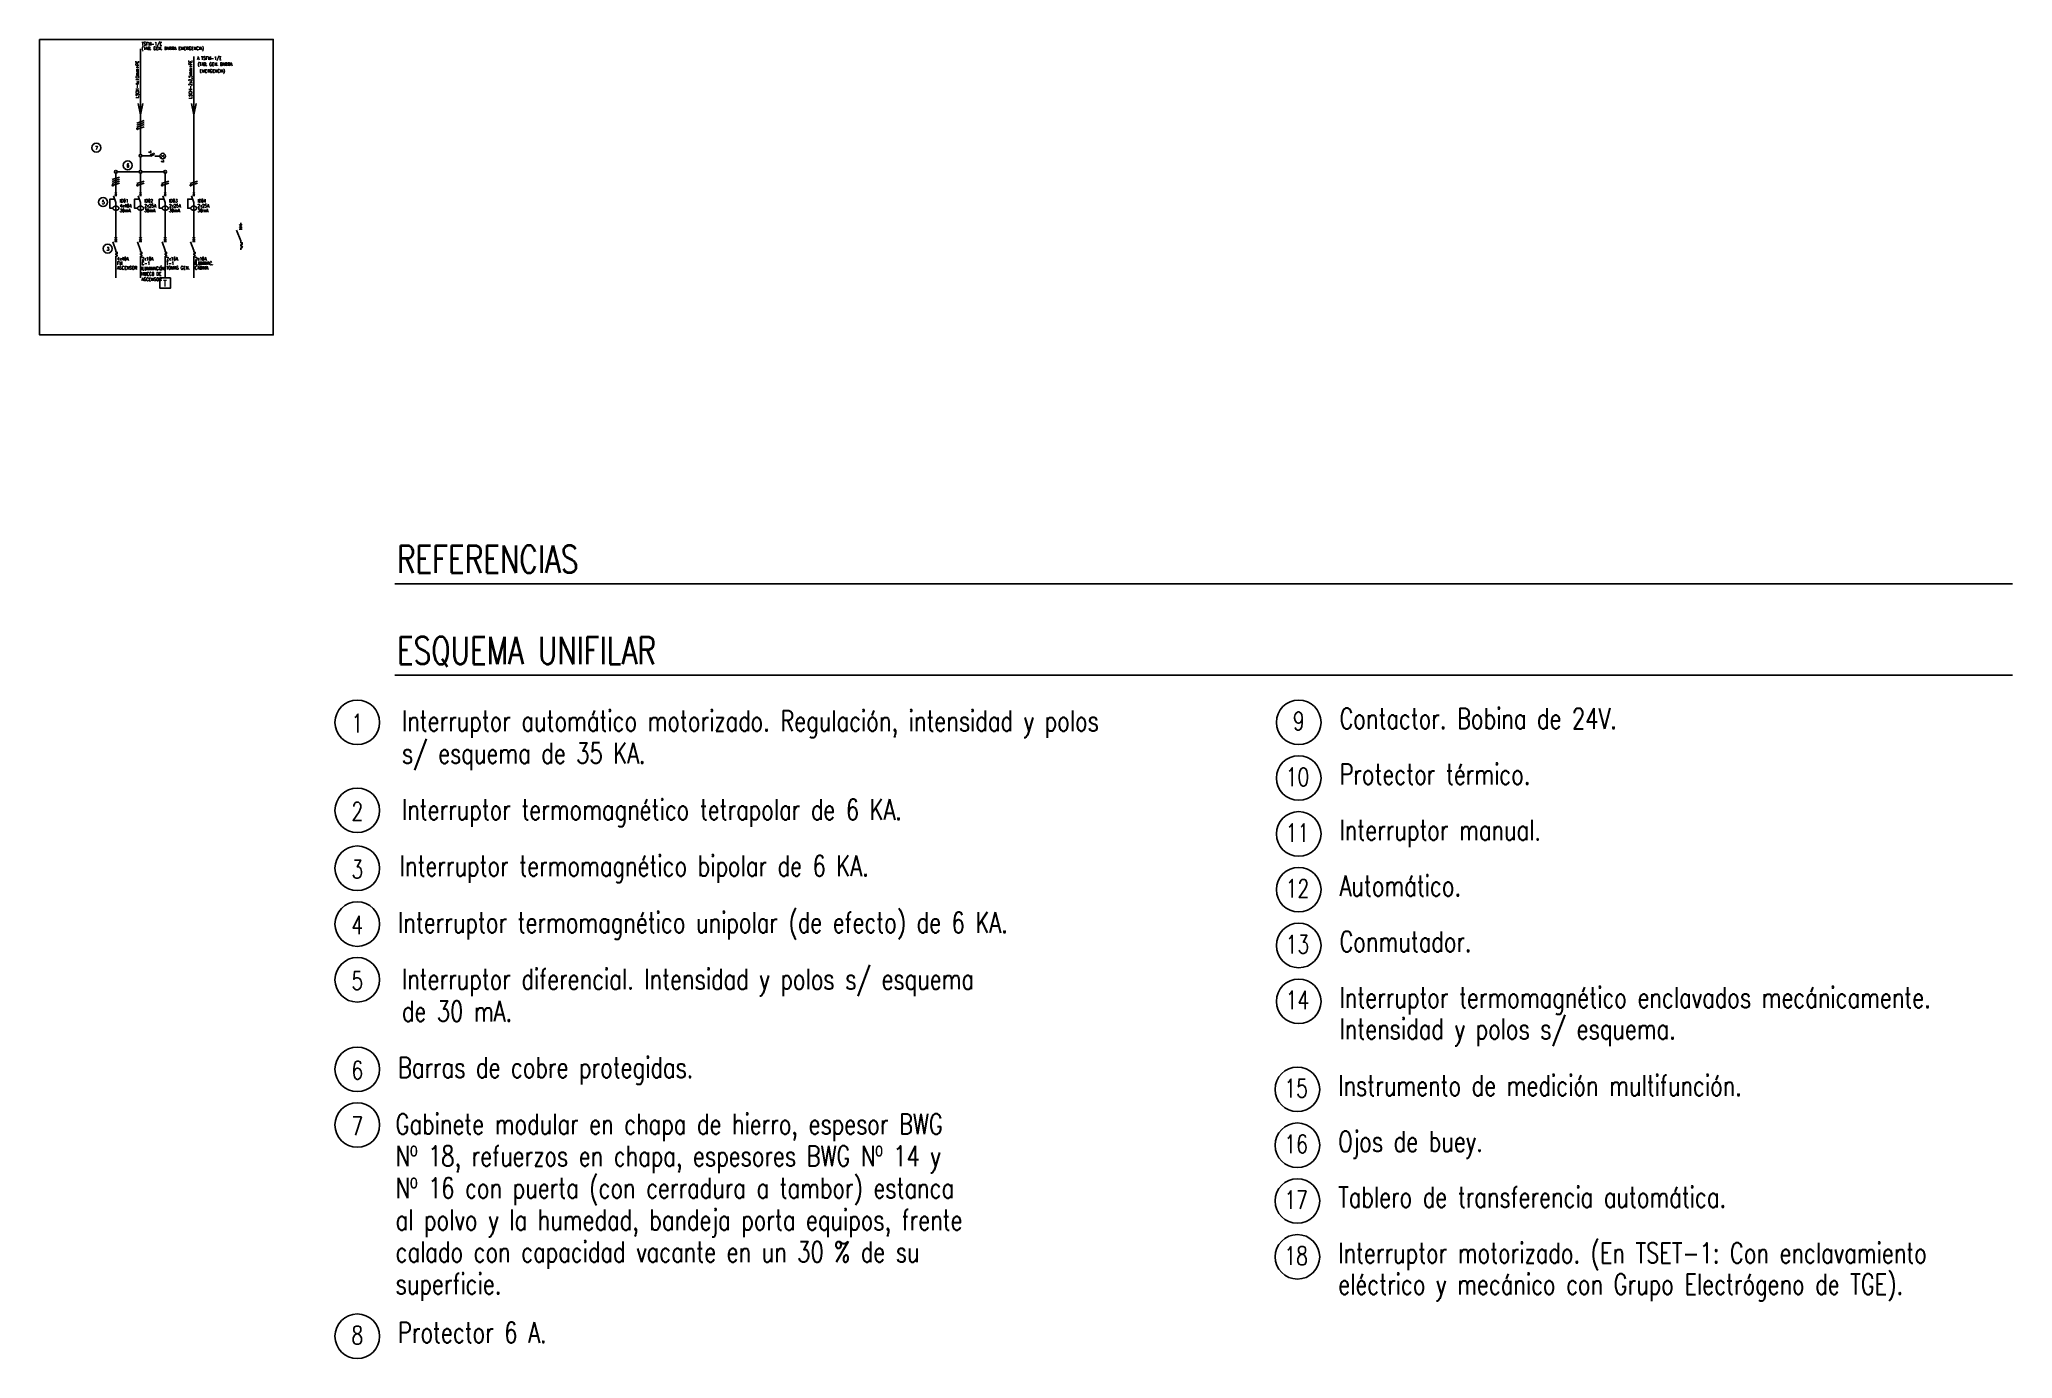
# Model space of a CAD drawing. Extents: x 0 to 3780, y 0 to 1760.
# Drawn here: x 3671.6 to 3779.6, y 1687.6 to 1759.8 of the extents above.
import ezdxf
from ezdxf.enums import TextEntityAlignment as Align

# ---------------------------------------------------------------- set-up
doc = ezdxf.new("R2010")
doc.units = 0
doc.layers.get('0').update_dxf_attribs({"linetype": 'CONTINUOUS'})
for name, color, linetype in [('0-COUNTAREA', 152, 'CONTINUOUS'), ('OCJ-ESQUEMAS_UNIFILARES-C0', 170, 'CONTINUOUS'), ('OCJ-ESQUEMAS_UNIFILARES-C2', 10, 'CONTINUOUS'), ('OCJ-ESQUEMAS_UNIFILARES-C4', 1, 'CONTINUOUS'), ('OCJ-ESQUEMAS_UNIFILARES-CO', 7, 'CONTINUOUS')]:
    doc.layers.add(name, color=color, linetype=linetype)
doc.styles.add('OCJ-ESQUEMAS_UNIFILARES-C0', font='ROMANS.SHX', dxfattribs={"width": 0.75, "height": 0.175})

msp = doc.modelspace()

# ---------------------------------------------------------------- texts
at = {"layer": 'OCJ-ESQUEMAS_UNIFILARES-CO', "style": 'OCJ-ESQUEMAS_UNIFILARES-C0', "width": 0.75}
for s, height, p in [('TSFM-1/E', 0.18, (3677.23, 1759.48)), ('(TAB. GEN. BARRA EMERGENCIA)', 0.18, (3677.23, 1759.23)), ('A TSFM-1/E', 0.18, (3680.26, 1758.69)), ('(TAB. GEN. BARRA ', 0.18, (3680.29, 1758.36)), (' EMERGENCIA)', 0.18, (3680.29, 1757.99)), ('7', 0.2, (3674.68, 1753.77)), ('6', 0.2, (3676.4, 1752.8)), ('x3', 0.112, (3677.6, 1753.6)), ('x3', 0.112, (3678.29, 1753.09)), ('5', 0.2, (3675.05, 1750.79)), ('4x40A', 0.18, (3676.03, 1750.61)), ('ID01', 0.18, (3676.03, 1750.88)), ('2x25A', 0.18, (3677.38, 1750.61)), ('ID02', 0.18, (3677.38, 1750.88)), ('2x25A', 0.18, (3678.73, 1750.61)), ('ID03', 0.18, (3678.73, 1750.88)), ('ID04', 0.18, (3680.29, 1750.88)), ('2x25A', 0.18, (3680.29, 1750.61)), ('30mA', 0.18, (3676.03, 1750.35)), ('30mA', 0.18, (3677.38, 1750.35)), ('30mA', 0.18, (3678.73, 1750.35)), ('30mA', 0.18, (3680.29, 1750.35)), ('3', 0.2, (3675.31, 1748.24)), ('ASCENSOR', 0.18, (3675.88, 1747.21)), ('4x40A', 0.18, (3675.88, 1747.71)), ('FM', 0.18, (3675.88, 1747.46)), ('2x10A', 0.18, (3677.23, 1747.71)), ('C-1', 0.18, (3677.23, 1747.46)), ('T-1', 0.18, (3678.58, 1747.46)), ('TOMAS GEN.', 0.18, (3678.58, 1747.21)), ('2x16A', 0.18, (3678.58, 1747.71)), ('2x10A', 0.18, (3680.14, 1747.71)), ('ILUMINAC.', 0.18, (3680.14, 1747.46)), ('CABINA', 0.18, (3680.14, 1747.21)), ('REFERENCIAS', 1.5, (3691.2, 1730.6)), ('ESQUEMA UNIFILAR', 1.5, (3691.2, 1725.6)), ('1', 1, (3688.71, 1721.86)), ('Interruptor automático motorizado. Regulación, intensidad y polos', 1.125, (3691.47, 1721.93)), ('9', 1, (3740.24, 1721.98)), ('Contactor. Bobina de 24V.', 1.125, (3742.79, 1722.06)), ('s/ esquema de 35 KA.', 1.125, (3691.47, 1720.16)), ('10', 1, (3739.85, 1718.92)), ('Protector térmico.', 1.125, (3742.79, 1719.01)), ('Interruptor termomagnético tetrapolar de 6 KA.', 1.125, (3691.47, 1717.07)), ('2', 1, (3688.71, 1717.04)), ('11', 1, (3739.85, 1715.86)), ('Interruptor manual.', 1.125, (3742.79, 1715.95)), ('Interruptor termomagnético bipolar de 6 KA.', 1.125, (3691.35, 1713.99)), ('3', 1, (3688.71, 1713.87)), ('Automático.', 1.125, (3742.79, 1712.9)), ('12', 1, (3739.85, 1712.81)), ('4', 1, (3688.71, 1710.81)), ('Interruptor termomagnético unipolar (de efecto) de 6 KA.', 1.125, (3691.26, 1710.89)), ('13', 1, (3739.85, 1709.75)), ('Conmutador.', 1.125, (3742.79, 1709.84)), ('5', 1, (3688.71, 1707.76)), ('Interruptor diferencial. Intensidad y polos s/ esquema', 1.125, (3691.47, 1707.79)), ('14', 1, (3739.85, 1706.7)), ('Interruptor termomagnético enclavados mecánicamente.', 1.125, (3742.79, 1706.78)), ('de 30 mA.', 1.125, (3691.47, 1706.03)), ('Intensidad y polos s/ esquema.', 1.125, (3742.79, 1705.06)), ('6', 1, (3688.71, 1702.86)), ('Barras de cobre protegidas.', 1.125, (3691.26, 1702.95)), ('Instrumento de medición multifunción.', 1.125, (3742.72, 1701.96)), ('15', 1, (3739.78, 1701.87)), ('Gabinete modular en chapa de hierro, espesor BWG', 1.125, (3691.13, 1699.85)), ('7', 1, (3688.71, 1699.81)), ('16', 1, (3739.78, 1698.82)), ('Ojos de buey.', 1.125, (3742.72, 1698.9)), ('Nº 18, refuerzos en chapa, espesores BWG Nº 14 y', 1.125, (3691.13, 1698.1)), ('Nº 16 con puerta (con cerradura a tambor) estanca', 1.125, (3691.13, 1696.35)), ('17', 1, (3739.78, 1695.76)), ('Tablero de transferencia automática.', 1.125, (3742.72, 1695.85)), ('al polvo y la humedad, bandeja porta equipos, frente', 1.125, (3691.13, 1694.6)), ('calado con capacidad vacante en un 30 % de su', 1.125, (3691.13, 1692.85)), ('18', 1, (3739.78, 1692.7)), ('Interruptor motorizado. (En TSET-1: Con enclavamiento', 1.125, (3742.72, 1692.79)), ('superficie.', 1.125, (3691.13, 1691.1)), ('eléctrico y mecánico con Grupo Electrógeno de TGE).', 1.125, (3742.72, 1691.08)), ('8', 1, (3688.71, 1688.35)), ('Protector 6 A.', 1.125, (3691.26, 1688.44))]:
    msp.add_text(s, height=height, dxfattribs=at).set_placement(p)
for s, p in [('LSOH-4x10mm+PE', (3677.08, 1757.62)), ('LSOH-2x2,5mm+PE', (3679.99, 1757.62))]:
    msp.add_text(s, height=0.175, rotation=90, dxfattribs=at).set_placement(p, align=Align.CENTER)
at = {"layer": 'OCJ-ESQUEMAS_UNIFILARES-CO', "color": 5, "style": 'OCJ-ESQUEMAS_UNIFILARES-C0', "width": 0.75}
msp.add_text('T', height=0.356, dxfattribs=at).set_placement((3678.41, 1746.27))

# ---------------------------------------------------------------- blocks, each defined once
blk = doc.blocks.new('OCJ-ESQUEMAS_UNIFILARES-CO')
for p, q in [((0, -1.01), (0.05, -1.01)), ((0, -1.1), (0.05, -1.1))]:
    blk.add_line(p, q)
for points in [[(-0.09, 0.18), (0.09, 0)], [(-0.09, 0), (0.09, 0.18)], [(0, 0.27), (0, -0.09)], [(0, -0.72), (-0.22, -0.13)], [(-0.09, -0.09), (0.09, -0.09)], [(0, -0.83), (0, -0.72)], [(0, -0.92), (0.09, -0.92), (0.09, -0.83), (0, -0.83)], [(0, -1.01), (0, -0.92)], [(0, -1.22), (0, -1.1)]]:
    blk.add_lwpolyline(points)
blk.add_arc((0.05, -1.06), 0.045, 270, 90)
blk = doc.blocks.new('*U23')
at = {"layer": 'OCJ-ESQUEMAS_UNIFILARES-CO', "style": 'OCJ-ESQUEMAS_UNIFILARES-C0', "width": 0.75}
for s, p in [('ILUMINACIÓN', (3677.21, 1747.18)), ('HUECO DE', (3677.21, 1746.88)), ('ASCENSOR', (3677.22, 1746.58))]:
    blk.add_text(s, height=0.18, dxfattribs=at).set_placement(p)
blk = doc.blocks.new('*U24')
at = {"layer": 'OCJ-ESQUEMAS_UNIFILARES-C2', "linetype": 'CONTINUOUS'}
for p, q in [((3675.61, 1751.83), (3675.62, 1751.83)), ((3675.61, 1751.83), (3675.61, 1751.83)), ((3675.61, 1751.83), (3675.61, 1751.83)), ((3675.61, 1751.82), (3675.61, 1751.83)), ((3675.61, 1751.82), (3675.61, 1751.82)), ((3675.61, 1751.82), (3675.61, 1751.82)), ((3675.61, 1751.81), (3675.61, 1751.82)), ((3675.62, 1751.81), (3675.61, 1751.81)), ((3675.62, 1751.85), (3675.63, 1751.85)), ((3675.62, 1751.85), (3675.62, 1751.85)), ((3675.62, 1751.84), (3675.62, 1751.85)), ((3675.62, 1751.84), (3675.62, 1751.84)), ((3675.62, 1751.84), (3675.62, 1751.84)), ((3675.62, 1751.83), (3675.62, 1751.84)), ((3675.62, 1751.81), (3675.62, 1751.81)), ((3675.62, 1751.8), (3675.62, 1751.81)), ((3675.62, 1751.8), (3675.62, 1751.8)), ((3675.62, 1751.8), (3675.62, 1751.8)), ((3675.62, 1751.8), (3675.62, 1751.8)), ((3675.63, 1751.79), (3675.62, 1751.8)), ((3675.63, 1751.85), (3675.64, 1751.85)), ((3675.63, 1751.85), (3675.63, 1751.85)), ((3675.63, 1751.85), (3675.63, 1751.85)), ((3675.63, 1751.79), (3675.63, 1751.79)), ((3675.63, 1751.79), (3675.63, 1751.79)), ((3675.64, 1751.79), (3675.63, 1751.79)), ((3675.64, 1751.86), (3675.65, 1751.86)), ((3675.64, 1751.86), (3675.64, 1751.86)), ((3675.64, 1751.85), (3675.64, 1751.86)), ((3675.64, 1751.79), (3675.64, 1751.79)), ((3675.65, 1751.79), (3675.64, 1751.79)), ((3675.64, 1751.79), (3675.64, 1751.79)), ((3675.65, 1751.86), (3675.65, 1751.86)), ((3675.65, 1751.86), (3675.65, 1751.86)), ((3675.65, 1751.86), (3675.66, 1751.85)), ((3675.66, 1751.79), (3675.65, 1751.79)), ((3675.65, 1751.79), (3675.65, 1751.79)), ((3675.65, 1751.79), (3675.65, 1751.79)), ((3675.66, 1751.85), (3675.66, 1751.85)), ((3675.66, 1751.85), (3675.66, 1751.85)), ((3675.66, 1751.85), (3675.67, 1751.85)), ((3675.67, 1751.8), (3675.66, 1751.79)), ((3675.66, 1751.79), (3675.66, 1751.79)), ((3675.66, 1751.79), (3675.66, 1751.79)), ((3675.66, 1751.79), (3675.66, 1751.79)), ((3675.67, 1751.85), (3675.67, 1751.85)), ((3675.67, 1751.85), (3675.67, 1751.85)), ((3675.67, 1751.85), (3675.67, 1751.84)), ((3675.67, 1751.84), (3675.68, 1751.84)), ((3675.68, 1751.81), (3675.67, 1751.8)), ((3675.67, 1751.8), (3675.67, 1751.8)), ((3675.67, 1751.8), (3675.67, 1751.8)), ((3675.67, 1751.8), (3675.67, 1751.8)), ((3675.68, 1751.84), (3675.68, 1751.84)), ((3675.68, 1751.84), (3675.68, 1751.83)), ((3675.68, 1751.83), (3675.68, 1751.83)), ((3675.68, 1751.83), (3675.68, 1751.83)), ((3675.68, 1751.83), (3675.68, 1751.83)), ((3675.68, 1751.83), (3675.68, 1751.82)), ((3675.68, 1751.82), (3675.68, 1751.82)), ((3675.68, 1751.82), (3675.68, 1751.82)), ((3675.68, 1751.82), (3675.68, 1751.81)), ((3675.68, 1751.81), (3675.68, 1751.81)), ((3675.68, 1751.81), (3675.68, 1751.81))]:
    blk.add_line(p, q, dxfattribs=at)
at = {"layer": 'OCJ-ESQUEMAS_UNIFILARES-C2', "linetype": 'CONTINUOUS', "extrusion": (0, 0, -1)}
for points in [[(-3675.62, 1751.83), (-3675.68, 1751.83), (-3675.61, 1751.83)], [(-3675.61, 1751.83), (-3675.68, 1751.83), (-3675.61, 1751.83)], [(-3675.61, 1751.83), (-3675.68, 1751.83), (-3675.68, 1751.83)], [(-3675.61, 1751.83), (-3675.68, 1751.83), (-3675.61, 1751.83)], [(-3675.61, 1751.83), (-3675.68, 1751.83), (-3675.68, 1751.83)], [(-3675.61, 1751.83), (-3675.68, 1751.82), (-3675.61, 1751.82)], [(-3675.61, 1751.83), (-3675.68, 1751.83), (-3675.68, 1751.82)], [(-3675.61, 1751.82), (-3675.68, 1751.82), (-3675.61, 1751.82)], [(-3675.61, 1751.82), (-3675.68, 1751.82), (-3675.68, 1751.82)], [(-3675.61, 1751.82), (-3675.68, 1751.82), (-3675.61, 1751.82)], [(-3675.61, 1751.82), (-3675.68, 1751.82), (-3675.68, 1751.82)], [(-3675.61, 1751.82), (-3675.68, 1751.81), (-3675.61, 1751.81)], [(-3675.61, 1751.82), (-3675.68, 1751.82), (-3675.68, 1751.81)], [(-3675.61, 1751.81), (-3675.68, 1751.81), (-3675.62, 1751.81)], [(-3675.61, 1751.81), (-3675.68, 1751.81), (-3675.68, 1751.81)], [(-3675.63, 1751.85), (-3675.67, 1751.85), (-3675.62, 1751.85)], [(-3675.62, 1751.85), (-3675.67, 1751.85), (-3675.62, 1751.85)], [(-3675.62, 1751.85), (-3675.67, 1751.85), (-3675.67, 1751.85)], [(-3675.62, 1751.85), (-3675.67, 1751.84), (-3675.62, 1751.84)], [(-3675.62, 1751.85), (-3675.67, 1751.85), (-3675.67, 1751.84)], [(-3675.62, 1751.84), (-3675.68, 1751.84), (-3675.62, 1751.84)], [(-3675.62, 1751.84), (-3675.67, 1751.84), (-3675.68, 1751.84)], [(-3675.62, 1751.84), (-3675.68, 1751.84), (-3675.62, 1751.84)], [(-3675.62, 1751.84), (-3675.68, 1751.84), (-3675.68, 1751.84)], [(-3675.62, 1751.84), (-3675.68, 1751.83), (-3675.62, 1751.83)], [(-3675.62, 1751.84), (-3675.68, 1751.84), (-3675.68, 1751.83)], [(-3675.62, 1751.83), (-3675.68, 1751.83), (-3675.68, 1751.83)], [(-3675.62, 1751.81), (-3675.68, 1751.81), (-3675.62, 1751.81)], [(-3675.62, 1751.81), (-3675.68, 1751.81), (-3675.68, 1751.81)], [(-3675.62, 1751.81), (-3675.67, 1751.8), (-3675.62, 1751.8)], [(-3675.62, 1751.81), (-3675.68, 1751.81), (-3675.67, 1751.8)], [(-3675.62, 1751.8), (-3675.67, 1751.8), (-3675.62, 1751.8)], [(-3675.62, 1751.8), (-3675.67, 1751.8), (-3675.67, 1751.8)], [(-3675.62, 1751.8), (-3675.67, 1751.8), (-3675.62, 1751.8)], [(-3675.62, 1751.8), (-3675.67, 1751.8), (-3675.67, 1751.8)], [(-3675.62, 1751.8), (-3675.67, 1751.8), (-3675.62, 1751.8)], [(-3675.62, 1751.8), (-3675.67, 1751.8), (-3675.67, 1751.8)], [(-3675.62, 1751.8), (-3675.66, 1751.79), (-3675.63, 1751.79)], [(-3675.62, 1751.8), (-3675.67, 1751.8), (-3675.66, 1751.79)], [(-3675.64, 1751.85), (-3675.66, 1751.85), (-3675.63, 1751.85)], [(-3675.63, 1751.85), (-3675.66, 1751.85), (-3675.63, 1751.85)], [(-3675.63, 1751.85), (-3675.66, 1751.85), (-3675.66, 1751.85)], [(-3675.63, 1751.85), (-3675.67, 1751.85), (-3675.63, 1751.85)], [(-3675.63, 1751.85), (-3675.66, 1751.85), (-3675.67, 1751.85)], [(-3675.63, 1751.85), (-3675.67, 1751.85), (-3675.67, 1751.85)], [(-3675.63, 1751.79), (-3675.66, 1751.79), (-3675.63, 1751.79)], [(-3675.63, 1751.79), (-3675.66, 1751.79), (-3675.66, 1751.79)], [(-3675.63, 1751.79), (-3675.66, 1751.79), (-3675.63, 1751.79)], [(-3675.63, 1751.79), (-3675.66, 1751.79), (-3675.66, 1751.79)], [(-3675.63, 1751.79), (-3675.66, 1751.79), (-3675.64, 1751.79)], [(-3675.63, 1751.79), (-3675.66, 1751.79), (-3675.66, 1751.79)], [(-3675.65, 1751.86), (-3675.65, 1751.86), (-3675.64, 1751.86)], [(-3675.64, 1751.86), (-3675.65, 1751.86), (-3675.64, 1751.86)], [(-3675.64, 1751.86), (-3675.65, 1751.86), (-3675.65, 1751.86)], [(-3675.64, 1751.86), (-3675.66, 1751.85), (-3675.64, 1751.85)], [(-3675.64, 1751.86), (-3675.65, 1751.86), (-3675.66, 1751.85)], [(-3675.64, 1751.85), (-3675.66, 1751.85), (-3675.66, 1751.85)], [(-3675.64, 1751.79), (-3675.65, 1751.79), (-3675.64, 1751.79)], [(-3675.64, 1751.79), (-3675.66, 1751.79), (-3675.65, 1751.79)], [(-3675.64, 1751.79), (-3675.65, 1751.79), (-3675.65, 1751.79)], [(-3675.64, 1751.79), (-3675.65, 1751.79), (-3675.64, 1751.79)], [(-3675.64, 1751.79), (-3675.65, 1751.79), (-3675.65, 1751.79)]]:
    blk.add_solid(points, dxfattribs=at)
blk = doc.blocks.new('*U25')
at = {"layer": 'OCJ-ESQUEMAS_UNIFILARES-C2', "linetype": 'CONTINUOUS'}
for p, q in [((3676.96, 1751.83), (3676.97, 1751.83)), ((3676.96, 1751.83), (3676.96, 1751.83)), ((3676.96, 1751.83), (3676.96, 1751.83)), ((3676.96, 1751.82), (3676.96, 1751.83)), ((3676.96, 1751.82), (3676.96, 1751.82)), ((3676.96, 1751.82), (3676.96, 1751.82)), ((3676.96, 1751.81), (3676.96, 1751.82)), ((3676.97, 1751.81), (3676.96, 1751.81)), ((3676.97, 1751.85), (3676.98, 1751.85)), ((3676.97, 1751.85), (3676.97, 1751.85)), ((3676.97, 1751.84), (3676.97, 1751.85)), ((3676.97, 1751.84), (3676.97, 1751.84)), ((3676.97, 1751.84), (3676.97, 1751.84)), ((3676.97, 1751.83), (3676.97, 1751.84)), ((3676.97, 1751.81), (3676.97, 1751.81)), ((3676.97, 1751.8), (3676.97, 1751.81)), ((3676.97, 1751.8), (3676.97, 1751.8)), ((3676.97, 1751.8), (3676.97, 1751.8)), ((3676.97, 1751.8), (3676.97, 1751.8)), ((3676.98, 1751.79), (3676.97, 1751.8)), ((3676.98, 1751.85), (3676.99, 1751.85)), ((3676.98, 1751.85), (3676.98, 1751.85)), ((3676.98, 1751.85), (3676.98, 1751.85)), ((3676.98, 1751.79), (3676.98, 1751.79)), ((3676.98, 1751.79), (3676.98, 1751.79)), ((3676.99, 1751.79), (3676.98, 1751.79)), ((3676.99, 1751.86), (3677, 1751.86)), ((3676.99, 1751.86), (3676.99, 1751.86)), ((3676.99, 1751.85), (3676.99, 1751.86)), ((3676.99, 1751.79), (3676.99, 1751.79)), ((3677, 1751.79), (3676.99, 1751.79)), ((3676.99, 1751.79), (3676.99, 1751.79)), ((3677, 1751.86), (3677, 1751.86)), ((3677, 1751.86), (3677, 1751.86)), ((3677, 1751.86), (3677.01, 1751.85)), ((3677.01, 1751.79), (3677, 1751.79)), ((3677, 1751.79), (3677, 1751.79)), ((3677, 1751.79), (3677, 1751.79)), ((3677.01, 1751.85), (3677.01, 1751.85)), ((3677.01, 1751.85), (3677.01, 1751.85)), ((3677.01, 1751.85), (3677.02, 1751.85)), ((3677.02, 1751.8), (3677.01, 1751.79)), ((3677.01, 1751.79), (3677.01, 1751.79)), ((3677.01, 1751.79), (3677.01, 1751.79)), ((3677.01, 1751.79), (3677.01, 1751.79)), ((3677.02, 1751.85), (3677.02, 1751.85)), ((3677.02, 1751.85), (3677.02, 1751.85)), ((3677.02, 1751.85), (3677.02, 1751.84)), ((3677.02, 1751.84), (3677.03, 1751.84)), ((3677.03, 1751.81), (3677.02, 1751.8)), ((3677.02, 1751.8), (3677.02, 1751.8)), ((3677.02, 1751.8), (3677.02, 1751.8)), ((3677.02, 1751.8), (3677.02, 1751.8)), ((3677.03, 1751.84), (3677.03, 1751.84)), ((3677.03, 1751.84), (3677.03, 1751.83)), ((3677.03, 1751.83), (3677.03, 1751.83)), ((3677.03, 1751.83), (3677.03, 1751.83)), ((3677.03, 1751.83), (3677.03, 1751.83)), ((3677.03, 1751.83), (3677.03, 1751.82)), ((3677.03, 1751.82), (3677.03, 1751.82)), ((3677.03, 1751.82), (3677.03, 1751.82)), ((3677.03, 1751.82), (3677.03, 1751.81)), ((3677.03, 1751.81), (3677.03, 1751.81)), ((3677.03, 1751.81), (3677.03, 1751.81))]:
    blk.add_line(p, q, dxfattribs=at)
at = {"layer": 'OCJ-ESQUEMAS_UNIFILARES-C2', "linetype": 'CONTINUOUS', "extrusion": (0, 0, -1)}
for points in [[(-3676.97, 1751.83), (-3677.03, 1751.83), (-3676.96, 1751.83)], [(-3676.96, 1751.83), (-3677.03, 1751.83), (-3676.96, 1751.83)], [(-3676.96, 1751.83), (-3677.03, 1751.83), (-3677.03, 1751.83)], [(-3676.96, 1751.83), (-3677.03, 1751.83), (-3676.96, 1751.83)], [(-3676.96, 1751.83), (-3677.03, 1751.83), (-3677.03, 1751.83)], [(-3676.96, 1751.83), (-3677.03, 1751.82), (-3676.96, 1751.82)], [(-3676.96, 1751.83), (-3677.03, 1751.83), (-3677.03, 1751.82)], [(-3676.96, 1751.82), (-3677.03, 1751.82), (-3676.96, 1751.82)], [(-3676.96, 1751.82), (-3677.03, 1751.82), (-3677.03, 1751.82)], [(-3676.96, 1751.82), (-3677.03, 1751.82), (-3676.96, 1751.82)], [(-3676.96, 1751.82), (-3677.03, 1751.82), (-3677.03, 1751.82)], [(-3676.96, 1751.82), (-3677.03, 1751.81), (-3676.96, 1751.81)], [(-3676.96, 1751.82), (-3677.03, 1751.82), (-3677.03, 1751.81)], [(-3676.96, 1751.81), (-3677.03, 1751.81), (-3676.97, 1751.81)], [(-3676.96, 1751.81), (-3677.03, 1751.81), (-3677.03, 1751.81)], [(-3676.98, 1751.85), (-3677.02, 1751.85), (-3676.97, 1751.85)], [(-3676.97, 1751.85), (-3677.02, 1751.85), (-3676.97, 1751.85)], [(-3676.97, 1751.85), (-3677.02, 1751.85), (-3677.02, 1751.85)], [(-3676.97, 1751.85), (-3677.02, 1751.84), (-3676.97, 1751.84)], [(-3676.97, 1751.85), (-3677.02, 1751.85), (-3677.02, 1751.84)], [(-3676.97, 1751.84), (-3677.03, 1751.84), (-3676.97, 1751.84)], [(-3676.97, 1751.84), (-3677.02, 1751.84), (-3677.03, 1751.84)], [(-3676.97, 1751.84), (-3677.03, 1751.84), (-3676.97, 1751.84)], [(-3676.97, 1751.84), (-3677.03, 1751.84), (-3677.03, 1751.84)], [(-3676.97, 1751.84), (-3677.03, 1751.83), (-3676.97, 1751.83)], [(-3676.97, 1751.84), (-3677.03, 1751.84), (-3677.03, 1751.83)], [(-3676.97, 1751.83), (-3677.03, 1751.83), (-3677.03, 1751.83)], [(-3676.97, 1751.81), (-3677.03, 1751.81), (-3676.97, 1751.81)], [(-3676.97, 1751.81), (-3677.03, 1751.81), (-3677.03, 1751.81)], [(-3676.97, 1751.81), (-3677.02, 1751.8), (-3676.97, 1751.8)], [(-3676.97, 1751.81), (-3677.03, 1751.81), (-3677.02, 1751.8)], [(-3676.97, 1751.8), (-3677.02, 1751.8), (-3676.97, 1751.8)], [(-3676.97, 1751.8), (-3677.02, 1751.8), (-3677.02, 1751.8)], [(-3676.97, 1751.8), (-3677.02, 1751.8), (-3676.97, 1751.8)], [(-3676.97, 1751.8), (-3677.02, 1751.8), (-3677.02, 1751.8)], [(-3676.97, 1751.8), (-3677.02, 1751.8), (-3676.97, 1751.8)], [(-3676.97, 1751.8), (-3677.02, 1751.8), (-3677.02, 1751.8)], [(-3676.97, 1751.8), (-3677.01, 1751.79), (-3676.98, 1751.79)], [(-3676.97, 1751.8), (-3677.02, 1751.8), (-3677.01, 1751.79)], [(-3676.99, 1751.85), (-3677.01, 1751.85), (-3676.98, 1751.85)], [(-3676.98, 1751.85), (-3677.01, 1751.85), (-3676.98, 1751.85)], [(-3676.98, 1751.85), (-3677.01, 1751.85), (-3677.01, 1751.85)], [(-3676.98, 1751.85), (-3677.02, 1751.85), (-3676.98, 1751.85)], [(-3676.98, 1751.85), (-3677.01, 1751.85), (-3677.02, 1751.85)], [(-3676.98, 1751.85), (-3677.02, 1751.85), (-3677.02, 1751.85)], [(-3676.98, 1751.79), (-3677.01, 1751.79), (-3676.98, 1751.79)], [(-3676.98, 1751.79), (-3677.01, 1751.79), (-3677.01, 1751.79)], [(-3676.98, 1751.79), (-3677.01, 1751.79), (-3676.98, 1751.79)], [(-3676.98, 1751.79), (-3677.01, 1751.79), (-3677.01, 1751.79)], [(-3676.98, 1751.79), (-3677.01, 1751.79), (-3676.99, 1751.79)], [(-3676.98, 1751.79), (-3677.01, 1751.79), (-3677.01, 1751.79)], [(-3677, 1751.86), (-3677, 1751.86), (-3676.99, 1751.86)], [(-3676.99, 1751.86), (-3677, 1751.86), (-3676.99, 1751.86)], [(-3676.99, 1751.86), (-3677, 1751.86), (-3677, 1751.86)], [(-3676.99, 1751.86), (-3677.01, 1751.85), (-3676.99, 1751.85)], [(-3676.99, 1751.86), (-3677, 1751.86), (-3677.01, 1751.85)], [(-3676.99, 1751.85), (-3677.01, 1751.85), (-3677.01, 1751.85)], [(-3676.99, 1751.79), (-3677, 1751.79), (-3676.99, 1751.79)], [(-3676.99, 1751.79), (-3677.01, 1751.79), (-3677, 1751.79)], [(-3676.99, 1751.79), (-3677, 1751.79), (-3677, 1751.79)], [(-3676.99, 1751.79), (-3677, 1751.79), (-3676.99, 1751.79)], [(-3676.99, 1751.79), (-3677, 1751.79), (-3677, 1751.79)]]:
    blk.add_solid(points, dxfattribs=at)
blk = doc.blocks.new('*U26')
at = {"layer": 'OCJ-ESQUEMAS_UNIFILARES-C2', "linetype": 'CONTINUOUS'}
for p, q in [((3678.31, 1751.83), (3678.32, 1751.83)), ((3678.31, 1751.83), (3678.31, 1751.83)), ((3678.31, 1751.83), (3678.31, 1751.83)), ((3678.31, 1751.82), (3678.31, 1751.83)), ((3678.31, 1751.82), (3678.31, 1751.82)), ((3678.31, 1751.82), (3678.31, 1751.82)), ((3678.31, 1751.81), (3678.31, 1751.82)), ((3678.32, 1751.81), (3678.31, 1751.81)), ((3678.32, 1751.85), (3678.33, 1751.85)), ((3678.32, 1751.85), (3678.32, 1751.85)), ((3678.32, 1751.84), (3678.32, 1751.85)), ((3678.32, 1751.84), (3678.32, 1751.84)), ((3678.32, 1751.84), (3678.32, 1751.84)), ((3678.32, 1751.83), (3678.32, 1751.84)), ((3678.32, 1751.81), (3678.32, 1751.81)), ((3678.32, 1751.8), (3678.32, 1751.81)), ((3678.32, 1751.8), (3678.32, 1751.8)), ((3678.32, 1751.8), (3678.32, 1751.8)), ((3678.32, 1751.8), (3678.32, 1751.8)), ((3678.33, 1751.79), (3678.32, 1751.8)), ((3678.33, 1751.85), (3678.34, 1751.85)), ((3678.33, 1751.85), (3678.33, 1751.85)), ((3678.33, 1751.85), (3678.33, 1751.85)), ((3678.33, 1751.79), (3678.33, 1751.79)), ((3678.33, 1751.79), (3678.33, 1751.79)), ((3678.34, 1751.79), (3678.33, 1751.79)), ((3678.34, 1751.86), (3678.35, 1751.86)), ((3678.34, 1751.86), (3678.34, 1751.86)), ((3678.34, 1751.85), (3678.34, 1751.86)), ((3678.34, 1751.79), (3678.34, 1751.79)), ((3678.35, 1751.79), (3678.34, 1751.79)), ((3678.34, 1751.79), (3678.34, 1751.79)), ((3678.35, 1751.86), (3678.35, 1751.86)), ((3678.35, 1751.86), (3678.35, 1751.86)), ((3678.35, 1751.86), (3678.36, 1751.85)), ((3678.36, 1751.79), (3678.35, 1751.79)), ((3678.35, 1751.79), (3678.35, 1751.79)), ((3678.35, 1751.79), (3678.35, 1751.79)), ((3678.36, 1751.85), (3678.36, 1751.85)), ((3678.36, 1751.85), (3678.36, 1751.85)), ((3678.36, 1751.85), (3678.37, 1751.85)), ((3678.37, 1751.8), (3678.36, 1751.79)), ((3678.36, 1751.79), (3678.36, 1751.79)), ((3678.36, 1751.79), (3678.36, 1751.79)), ((3678.36, 1751.79), (3678.36, 1751.79)), ((3678.37, 1751.85), (3678.37, 1751.85)), ((3678.37, 1751.85), (3678.37, 1751.85)), ((3678.37, 1751.85), (3678.37, 1751.84)), ((3678.37, 1751.84), (3678.38, 1751.84)), ((3678.38, 1751.81), (3678.37, 1751.8)), ((3678.37, 1751.8), (3678.37, 1751.8)), ((3678.37, 1751.8), (3678.37, 1751.8)), ((3678.37, 1751.8), (3678.37, 1751.8)), ((3678.38, 1751.84), (3678.38, 1751.84)), ((3678.38, 1751.84), (3678.38, 1751.83)), ((3678.38, 1751.83), (3678.38, 1751.83)), ((3678.38, 1751.83), (3678.38, 1751.83)), ((3678.38, 1751.83), (3678.38, 1751.83)), ((3678.38, 1751.83), (3678.38, 1751.82)), ((3678.38, 1751.82), (3678.38, 1751.82)), ((3678.38, 1751.82), (3678.38, 1751.82)), ((3678.38, 1751.82), (3678.38, 1751.81)), ((3678.38, 1751.81), (3678.38, 1751.81)), ((3678.38, 1751.81), (3678.38, 1751.81))]:
    blk.add_line(p, q, dxfattribs=at)
at = {"layer": 'OCJ-ESQUEMAS_UNIFILARES-C2', "linetype": 'CONTINUOUS', "extrusion": (0, 0, -1)}
for points in [[(-3678.32, 1751.83), (-3678.38, 1751.83), (-3678.31, 1751.83)], [(-3678.31, 1751.83), (-3678.38, 1751.83), (-3678.31, 1751.83)], [(-3678.31, 1751.83), (-3678.38, 1751.83), (-3678.38, 1751.83)], [(-3678.31, 1751.83), (-3678.38, 1751.83), (-3678.31, 1751.83)], [(-3678.31, 1751.83), (-3678.38, 1751.83), (-3678.38, 1751.83)], [(-3678.31, 1751.83), (-3678.38, 1751.82), (-3678.31, 1751.82)], [(-3678.31, 1751.83), (-3678.38, 1751.83), (-3678.38, 1751.82)], [(-3678.31, 1751.82), (-3678.38, 1751.82), (-3678.31, 1751.82)], [(-3678.31, 1751.82), (-3678.38, 1751.82), (-3678.38, 1751.82)], [(-3678.31, 1751.82), (-3678.38, 1751.82), (-3678.31, 1751.82)], [(-3678.31, 1751.82), (-3678.38, 1751.82), (-3678.38, 1751.82)], [(-3678.31, 1751.82), (-3678.38, 1751.81), (-3678.31, 1751.81)], [(-3678.31, 1751.82), (-3678.38, 1751.82), (-3678.38, 1751.81)], [(-3678.31, 1751.81), (-3678.38, 1751.81), (-3678.32, 1751.81)], [(-3678.31, 1751.81), (-3678.38, 1751.81), (-3678.38, 1751.81)], [(-3678.33, 1751.85), (-3678.37, 1751.85), (-3678.32, 1751.85)], [(-3678.32, 1751.85), (-3678.37, 1751.85), (-3678.32, 1751.85)], [(-3678.32, 1751.85), (-3678.37, 1751.85), (-3678.37, 1751.85)], [(-3678.32, 1751.85), (-3678.37, 1751.84), (-3678.32, 1751.84)], [(-3678.32, 1751.85), (-3678.37, 1751.85), (-3678.37, 1751.84)], [(-3678.32, 1751.84), (-3678.38, 1751.84), (-3678.32, 1751.84)], [(-3678.32, 1751.84), (-3678.37, 1751.84), (-3678.38, 1751.84)], [(-3678.32, 1751.84), (-3678.38, 1751.84), (-3678.32, 1751.84)], [(-3678.32, 1751.84), (-3678.38, 1751.84), (-3678.38, 1751.84)], [(-3678.32, 1751.84), (-3678.38, 1751.83), (-3678.32, 1751.83)], [(-3678.32, 1751.84), (-3678.38, 1751.84), (-3678.38, 1751.83)], [(-3678.32, 1751.83), (-3678.38, 1751.83), (-3678.38, 1751.83)], [(-3678.32, 1751.81), (-3678.38, 1751.81), (-3678.32, 1751.81)], [(-3678.32, 1751.81), (-3678.38, 1751.81), (-3678.38, 1751.81)], [(-3678.32, 1751.81), (-3678.37, 1751.8), (-3678.32, 1751.8)], [(-3678.32, 1751.81), (-3678.38, 1751.81), (-3678.37, 1751.8)], [(-3678.32, 1751.8), (-3678.37, 1751.8), (-3678.32, 1751.8)], [(-3678.32, 1751.8), (-3678.37, 1751.8), (-3678.37, 1751.8)], [(-3678.32, 1751.8), (-3678.37, 1751.8), (-3678.32, 1751.8)], [(-3678.32, 1751.8), (-3678.37, 1751.8), (-3678.37, 1751.8)], [(-3678.32, 1751.8), (-3678.37, 1751.8), (-3678.32, 1751.8)], [(-3678.32, 1751.8), (-3678.37, 1751.8), (-3678.37, 1751.8)], [(-3678.32, 1751.8), (-3678.36, 1751.79), (-3678.33, 1751.79)], [(-3678.32, 1751.8), (-3678.37, 1751.8), (-3678.36, 1751.79)], [(-3678.34, 1751.85), (-3678.36, 1751.85), (-3678.33, 1751.85)], [(-3678.33, 1751.85), (-3678.36, 1751.85), (-3678.33, 1751.85)], [(-3678.33, 1751.85), (-3678.36, 1751.85), (-3678.36, 1751.85)], [(-3678.33, 1751.85), (-3678.37, 1751.85), (-3678.33, 1751.85)], [(-3678.33, 1751.85), (-3678.36, 1751.85), (-3678.37, 1751.85)], [(-3678.33, 1751.85), (-3678.37, 1751.85), (-3678.37, 1751.85)], [(-3678.33, 1751.79), (-3678.36, 1751.79), (-3678.33, 1751.79)], [(-3678.33, 1751.79), (-3678.36, 1751.79), (-3678.36, 1751.79)], [(-3678.33, 1751.79), (-3678.36, 1751.79), (-3678.33, 1751.79)], [(-3678.33, 1751.79), (-3678.36, 1751.79), (-3678.36, 1751.79)], [(-3678.33, 1751.79), (-3678.36, 1751.79), (-3678.34, 1751.79)], [(-3678.33, 1751.79), (-3678.36, 1751.79), (-3678.36, 1751.79)], [(-3678.35, 1751.86), (-3678.35, 1751.86), (-3678.34, 1751.86)], [(-3678.34, 1751.86), (-3678.35, 1751.86), (-3678.34, 1751.86)], [(-3678.34, 1751.86), (-3678.35, 1751.86), (-3678.35, 1751.86)], [(-3678.34, 1751.86), (-3678.36, 1751.85), (-3678.34, 1751.85)], [(-3678.34, 1751.86), (-3678.35, 1751.86), (-3678.36, 1751.85)], [(-3678.34, 1751.85), (-3678.36, 1751.85), (-3678.36, 1751.85)], [(-3678.34, 1751.79), (-3678.35, 1751.79), (-3678.34, 1751.79)], [(-3678.34, 1751.79), (-3678.36, 1751.79), (-3678.35, 1751.79)], [(-3678.34, 1751.79), (-3678.35, 1751.79), (-3678.35, 1751.79)], [(-3678.34, 1751.79), (-3678.35, 1751.79), (-3678.34, 1751.79)], [(-3678.34, 1751.79), (-3678.35, 1751.79), (-3678.35, 1751.79)]]:
    blk.add_solid(points, dxfattribs=at)
blk = doc.blocks.new('*U27')
at = {"layer": 'OCJ-ESQUEMAS_UNIFILARES-C2', "linetype": 'CONTINUOUS'}
for p, q in [((3676.96, 1754.92), (3676.97, 1754.93)), ((3676.96, 1754.92), (3676.96, 1754.92)), ((3676.96, 1754.92), (3676.96, 1754.92)), ((3676.96, 1754.91), (3676.96, 1754.92)), ((3676.96, 1754.91), (3676.96, 1754.91)), ((3676.96, 1754.91), (3676.96, 1754.91)), ((3676.96, 1754.9), (3676.96, 1754.91)), ((3676.97, 1754.9), (3676.96, 1754.9)), ((3676.97, 1754.94), (3676.98, 1754.94)), ((3676.97, 1754.94), (3676.97, 1754.94)), ((3676.97, 1754.93), (3676.97, 1754.94)), ((3676.97, 1754.93), (3676.97, 1754.93)), ((3676.97, 1754.93), (3676.97, 1754.93)), ((3676.97, 1754.93), (3676.97, 1754.93)), ((3676.97, 1754.9), (3676.97, 1754.9)), ((3676.97, 1754.89), (3676.97, 1754.9)), ((3676.97, 1754.89), (3676.97, 1754.89)), ((3676.97, 1754.89), (3676.97, 1754.89)), ((3676.97, 1754.89), (3676.97, 1754.89)), ((3676.98, 1754.94), (3676.99, 1754.95)), ((3676.98, 1754.94), (3676.98, 1754.94)), ((3676.98, 1754.94), (3676.98, 1754.94)), ((3676.99, 1754.95), (3677, 1754.95)), ((3676.99, 1754.95), (3676.99, 1754.95)), ((3676.99, 1754.95), (3676.99, 1754.95)), ((3677, 1754.95), (3677, 1754.95)), ((3677, 1754.95), (3677, 1754.95)), ((3677, 1754.95), (3677.01, 1754.95)), ((3677.01, 1754.95), (3677.01, 1754.94)), ((3677.01, 1754.94), (3677.01, 1754.94)), ((3677.01, 1754.94), (3677.02, 1754.94)), ((3677.02, 1754.94), (3677.02, 1754.94)), ((3677.02, 1754.94), (3677.02, 1754.94)), ((3677.02, 1754.94), (3677.02, 1754.93)), ((3677.02, 1754.93), (3677.03, 1754.93)), ((3677.03, 1754.9), (3677.02, 1754.89)), ((3677.02, 1754.89), (3677.02, 1754.89)), ((3677.02, 1754.89), (3677.02, 1754.89)), ((3677.02, 1754.89), (3677.02, 1754.89)), ((3677.03, 1754.93), (3677.03, 1754.93)), ((3677.03, 1754.93), (3677.03, 1754.93)), ((3677.03, 1754.93), (3677.03, 1754.92)), ((3677.03, 1754.92), (3677.03, 1754.92)), ((3677.03, 1754.92), (3677.03, 1754.92)), ((3677.03, 1754.92), (3677.03, 1754.91)), ((3677.03, 1754.91), (3677.03, 1754.91)), ((3677.03, 1754.91), (3677.03, 1754.91)), ((3677.03, 1754.91), (3677.03, 1754.9)), ((3677.03, 1754.9), (3677.03, 1754.9)), ((3677.03, 1754.9), (3677.03, 1754.9)), ((3676.98, 1754.88), (3676.97, 1754.89)), ((3676.98, 1754.88), (3676.98, 1754.88)), ((3676.98, 1754.88), (3676.98, 1754.88)), ((3676.99, 1754.88), (3676.98, 1754.88)), ((3676.99, 1754.88), (3676.99, 1754.88)), ((3677, 1754.88), (3676.99, 1754.88)), ((3676.99, 1754.88), (3676.99, 1754.88)), ((3677.01, 1754.88), (3677, 1754.88)), ((3677, 1754.88), (3677, 1754.88)), ((3677, 1754.88), (3677, 1754.88)), ((3677.02, 1754.89), (3677.01, 1754.88)), ((3677.01, 1754.88), (3677.01, 1754.88)), ((3677.01, 1754.88), (3677.01, 1754.88)), ((3677.01, 1754.88), (3677.01, 1754.88))]:
    blk.add_line(p, q, dxfattribs=at)
at = {"layer": 'OCJ-ESQUEMAS_UNIFILARES-C2', "linetype": 'CONTINUOUS', "extrusion": (0, 0, -1)}
for points in [[(-3676.97, 1754.93), (-3677.03, 1754.92), (-3676.96, 1754.92)], [(-3676.96, 1754.92), (-3677.03, 1754.92), (-3676.96, 1754.92)], [(-3676.96, 1754.92), (-3677.03, 1754.92), (-3677.03, 1754.92)], [(-3676.96, 1754.92), (-3677.03, 1754.92), (-3676.96, 1754.92)], [(-3676.96, 1754.92), (-3677.03, 1754.92), (-3677.03, 1754.92)], [(-3676.96, 1754.92), (-3677.03, 1754.91), (-3676.96, 1754.91)], [(-3676.96, 1754.92), (-3677.03, 1754.92), (-3677.03, 1754.91)], [(-3676.96, 1754.91), (-3677.03, 1754.91), (-3676.96, 1754.91)], [(-3676.96, 1754.91), (-3677.03, 1754.91), (-3677.03, 1754.91)], [(-3676.96, 1754.91), (-3677.03, 1754.91), (-3676.96, 1754.91)], [(-3676.96, 1754.91), (-3677.03, 1754.91), (-3677.03, 1754.91)], [(-3676.96, 1754.91), (-3677.03, 1754.9), (-3676.96, 1754.9)], [(-3676.96, 1754.91), (-3677.03, 1754.91), (-3677.03, 1754.9)], [(-3676.96, 1754.9), (-3677.03, 1754.9), (-3676.97, 1754.9)], [(-3676.96, 1754.9), (-3677.03, 1754.9), (-3677.03, 1754.9)], [(-3676.98, 1754.94), (-3677.02, 1754.94), (-3676.97, 1754.94)], [(-3676.97, 1754.94), (-3677.02, 1754.94), (-3676.97, 1754.94)], [(-3676.97, 1754.94), (-3677.02, 1754.94), (-3677.02, 1754.94)], [(-3676.97, 1754.94), (-3677.02, 1754.93), (-3676.97, 1754.93)], [(-3676.97, 1754.94), (-3677.02, 1754.94), (-3677.02, 1754.93)], [(-3676.97, 1754.93), (-3677.03, 1754.93), (-3676.97, 1754.93)], [(-3676.97, 1754.93), (-3677.02, 1754.93), (-3677.03, 1754.93)], [(-3676.97, 1754.93), (-3677.03, 1754.93), (-3676.97, 1754.93)], [(-3676.97, 1754.93), (-3677.03, 1754.93), (-3677.03, 1754.93)], [(-3676.97, 1754.93), (-3677.03, 1754.93), (-3676.97, 1754.93)], [(-3676.97, 1754.93), (-3677.03, 1754.93), (-3677.03, 1754.93)], [(-3676.97, 1754.93), (-3677.03, 1754.93), (-3677.03, 1754.92)], [(-3676.97, 1754.9), (-3677.03, 1754.9), (-3676.97, 1754.9)], [(-3676.97, 1754.9), (-3677.03, 1754.9), (-3677.03, 1754.9)], [(-3676.97, 1754.9), (-3677.02, 1754.89), (-3676.97, 1754.89)], [(-3676.97, 1754.9), (-3677.03, 1754.9), (-3677.02, 1754.89)], [(-3676.97, 1754.89), (-3677.02, 1754.89), (-3676.97, 1754.89)], [(-3676.97, 1754.89), (-3677.02, 1754.89), (-3677.02, 1754.89)], [(-3676.97, 1754.89), (-3677.02, 1754.89), (-3676.97, 1754.89)], [(-3676.97, 1754.89), (-3677.02, 1754.89), (-3677.02, 1754.89)], [(-3676.97, 1754.89), (-3677.02, 1754.89), (-3676.97, 1754.89)], [(-3676.97, 1754.89), (-3677.02, 1754.89), (-3677.02, 1754.89)], [(-3676.99, 1754.95), (-3677.01, 1754.94), (-3676.98, 1754.94)], [(-3676.98, 1754.94), (-3677.01, 1754.94), (-3676.98, 1754.94)], [(-3676.98, 1754.94), (-3677.01, 1754.94), (-3677.01, 1754.94)], [(-3676.98, 1754.94), (-3677.02, 1754.94), (-3676.98, 1754.94)], [(-3676.98, 1754.94), (-3677.01, 1754.94), (-3677.02, 1754.94)], [(-3676.98, 1754.94), (-3677.02, 1754.94), (-3677.02, 1754.94)], [(-3677, 1754.95), (-3677, 1754.95), (-3676.99, 1754.95)], [(-3676.99, 1754.95), (-3677, 1754.95), (-3676.99, 1754.95)], [(-3676.99, 1754.95), (-3677, 1754.95), (-3677, 1754.95)], [(-3676.99, 1754.95), (-3677.01, 1754.95), (-3676.99, 1754.95)], [(-3676.99, 1754.95), (-3677, 1754.95), (-3677.01, 1754.95)], [(-3676.99, 1754.95), (-3677.01, 1754.95), (-3677.01, 1754.94)], [(-3676.97, 1754.89), (-3677.01, 1754.88), (-3676.98, 1754.88)], [(-3676.97, 1754.89), (-3677.02, 1754.89), (-3677.01, 1754.88)], [(-3676.98, 1754.88), (-3677.01, 1754.88), (-3676.98, 1754.88)], [(-3676.98, 1754.88), (-3677.01, 1754.88), (-3677.01, 1754.88)], [(-3676.98, 1754.88), (-3677.01, 1754.88), (-3676.98, 1754.88)], [(-3676.98, 1754.88), (-3677.01, 1754.88), (-3677.01, 1754.88)], [(-3676.98, 1754.88), (-3677.01, 1754.88), (-3676.99, 1754.88)], [(-3676.98, 1754.88), (-3677.01, 1754.88), (-3677.01, 1754.88)], [(-3676.99, 1754.88), (-3677, 1754.88), (-3676.99, 1754.88)], [(-3676.99, 1754.88), (-3677.01, 1754.88), (-3677, 1754.88)], [(-3676.99, 1754.88), (-3677, 1754.88), (-3677, 1754.88)], [(-3676.99, 1754.88), (-3677, 1754.88), (-3676.99, 1754.88)], [(-3676.99, 1754.88), (-3677, 1754.88), (-3677, 1754.88)]]:
    blk.add_solid(points, dxfattribs=at)
blk = doc.blocks.new('*U28')
at = {"layer": 'OCJ-ESQUEMAS_UNIFILARES-C2', "linetype": 'CONTINUOUS'}
for p, q in [((3679.88, 1751.84), (3679.89, 1751.85)), ((3679.88, 1751.84), (3679.88, 1751.84)), ((3679.88, 1751.84), (3679.88, 1751.84)), ((3679.88, 1751.83), (3679.88, 1751.84)), ((3679.88, 1751.83), (3679.88, 1751.83)), ((3679.88, 1751.83), (3679.88, 1751.83)), ((3679.88, 1751.83), (3679.88, 1751.83)), ((3679.88, 1751.82), (3679.88, 1751.83)), ((3679.88, 1751.82), (3679.88, 1751.82)), ((3679.88, 1751.82), (3679.88, 1751.82)), ((3679.88, 1751.81), (3679.88, 1751.82)), ((3679.88, 1751.81), (3679.88, 1751.81)), ((3679.88, 1751.81), (3679.88, 1751.81)), ((3679.88, 1751.8), (3679.88, 1751.81)), ((3679.88, 1751.8), (3679.88, 1751.8)), ((3679.89, 1751.8), (3679.88, 1751.8)), ((3679.89, 1751.85), (3679.9, 1751.85)), ((3679.89, 1751.85), (3679.89, 1751.85)), ((3679.89, 1751.85), (3679.89, 1751.85)), ((3679.89, 1751.85), (3679.89, 1751.85)), ((3679.89, 1751.8), (3679.89, 1751.8)), ((3679.89, 1751.79), (3679.89, 1751.8)), ((3679.89, 1751.79), (3679.89, 1751.79)), ((3679.9, 1751.79), (3679.89, 1751.79)), ((3679.9, 1751.86), (3679.91, 1751.86)), ((3679.9, 1751.85), (3679.9, 1751.86)), ((3679.9, 1751.85), (3679.9, 1751.85)), ((3679.9, 1751.79), (3679.9, 1751.79)), ((3679.9, 1751.79), (3679.9, 1751.79)), ((3679.91, 1751.79), (3679.9, 1751.79)), ((3679.91, 1751.86), (3679.92, 1751.86)), ((3679.91, 1751.86), (3679.91, 1751.86)), ((3679.92, 1751.79), (3679.91, 1751.79)), ((3679.91, 1751.79), (3679.91, 1751.79)), ((3679.92, 1751.86), (3679.92, 1751.86)), ((3679.92, 1751.86), (3679.92, 1751.85)), ((3679.92, 1751.85), (3679.92, 1751.85)), ((3679.92, 1751.85), (3679.93, 1751.85)), ((3679.93, 1751.79), (3679.92, 1751.79)), ((3679.92, 1751.79), (3679.92, 1751.79)), ((3679.92, 1751.79), (3679.92, 1751.79)), ((3679.92, 1751.79), (3679.92, 1751.79)), ((3679.93, 1751.85), (3679.93, 1751.85)), ((3679.93, 1751.85), (3679.93, 1751.85)), ((3679.93, 1751.85), (3679.94, 1751.85)), ((3679.94, 1751.8), (3679.93, 1751.8)), ((3679.93, 1751.8), (3679.93, 1751.8)), ((3679.93, 1751.8), (3679.93, 1751.79)), ((3679.93, 1751.79), (3679.93, 1751.79)), ((3679.94, 1751.85), (3679.94, 1751.84)), ((3679.94, 1751.84), (3679.94, 1751.84)), ((3679.94, 1751.84), (3679.94, 1751.84)), ((3679.94, 1751.84), (3679.94, 1751.83)), ((3679.94, 1751.83), (3679.94, 1751.83)), ((3679.94, 1751.83), (3679.94, 1751.83)), ((3679.94, 1751.83), (3679.94, 1751.83)), ((3679.94, 1751.83), (3679.94, 1751.82)), ((3679.94, 1751.82), (3679.94, 1751.82)), ((3679.94, 1751.82), (3679.94, 1751.82)), ((3679.94, 1751.82), (3679.94, 1751.81)), ((3679.94, 1751.81), (3679.94, 1751.81)), ((3679.94, 1751.81), (3679.94, 1751.81)), ((3679.94, 1751.81), (3679.94, 1751.8)), ((3679.94, 1751.8), (3679.94, 1751.8))]:
    blk.add_line(p, q, dxfattribs=at)
at = {"layer": 'OCJ-ESQUEMAS_UNIFILARES-C2', "linetype": 'CONTINUOUS', "extrusion": (0, 0, -1)}
for points in [[(-3679.89, 1751.85), (-3679.94, 1751.84), (-3679.88, 1751.84)], [(-3679.88, 1751.84), (-3679.94, 1751.84), (-3679.88, 1751.84)], [(-3679.88, 1751.84), (-3679.94, 1751.84), (-3679.94, 1751.84)], [(-3679.88, 1751.84), (-3679.94, 1751.84), (-3679.88, 1751.84)], [(-3679.88, 1751.84), (-3679.94, 1751.84), (-3679.94, 1751.84)], [(-3679.88, 1751.84), (-3679.94, 1751.83), (-3679.88, 1751.83)], [(-3679.88, 1751.84), (-3679.94, 1751.84), (-3679.94, 1751.83)], [(-3679.88, 1751.83), (-3679.94, 1751.83), (-3679.88, 1751.83)], [(-3679.88, 1751.83), (-3679.94, 1751.83), (-3679.94, 1751.83)], [(-3679.88, 1751.83), (-3679.94, 1751.83), (-3679.88, 1751.83)], [(-3679.88, 1751.83), (-3679.94, 1751.83), (-3679.94, 1751.83)], [(-3679.88, 1751.83), (-3679.94, 1751.83), (-3679.88, 1751.83)], [(-3679.88, 1751.83), (-3679.94, 1751.83), (-3679.94, 1751.83)], [(-3679.88, 1751.83), (-3679.94, 1751.82), (-3679.88, 1751.82)], [(-3679.88, 1751.83), (-3679.94, 1751.83), (-3679.94, 1751.82)], [(-3679.88, 1751.82), (-3679.94, 1751.82), (-3679.88, 1751.82)], [(-3679.88, 1751.82), (-3679.94, 1751.82), (-3679.94, 1751.82)], [(-3679.88, 1751.82), (-3679.94, 1751.82), (-3679.88, 1751.82)], [(-3679.88, 1751.82), (-3679.94, 1751.82), (-3679.94, 1751.82)], [(-3679.88, 1751.82), (-3679.94, 1751.81), (-3679.88, 1751.81)], [(-3679.88, 1751.82), (-3679.94, 1751.82), (-3679.94, 1751.81)], [(-3679.88, 1751.81), (-3679.94, 1751.81), (-3679.88, 1751.81)], [(-3679.88, 1751.81), (-3679.94, 1751.81), (-3679.94, 1751.81)], [(-3679.88, 1751.81), (-3679.94, 1751.81), (-3679.88, 1751.81)], [(-3679.88, 1751.81), (-3679.94, 1751.81), (-3679.94, 1751.81)], [(-3679.88, 1751.81), (-3679.94, 1751.8), (-3679.88, 1751.8)], [(-3679.88, 1751.81), (-3679.94, 1751.81), (-3679.94, 1751.8)], [(-3679.88, 1751.8), (-3679.94, 1751.8), (-3679.88, 1751.8)], [(-3679.88, 1751.8), (-3679.94, 1751.8), (-3679.94, 1751.8)], [(-3679.88, 1751.8), (-3679.93, 1751.8), (-3679.89, 1751.8)], [(-3679.88, 1751.8), (-3679.94, 1751.8), (-3679.93, 1751.8)], [(-3679.9, 1751.85), (-3679.93, 1751.85), (-3679.89, 1751.85)], [(-3679.89, 1751.85), (-3679.93, 1751.85), (-3679.89, 1751.85)], [(-3679.89, 1751.85), (-3679.93, 1751.85), (-3679.93, 1751.85)], [(-3679.89, 1751.85), (-3679.93, 1751.85), (-3679.89, 1751.85)], [(-3679.89, 1751.85), (-3679.93, 1751.85), (-3679.93, 1751.85)], [(-3679.89, 1751.85), (-3679.94, 1751.85), (-3679.89, 1751.85)], [(-3679.89, 1751.85), (-3679.93, 1751.85), (-3679.94, 1751.85)], [(-3679.89, 1751.85), (-3679.94, 1751.85), (-3679.94, 1751.84)], [(-3679.89, 1751.8), (-3679.93, 1751.8), (-3679.89, 1751.8)], [(-3679.89, 1751.8), (-3679.93, 1751.8), (-3679.93, 1751.8)], [(-3679.89, 1751.8), (-3679.93, 1751.79), (-3679.89, 1751.79)], [(-3679.89, 1751.8), (-3679.93, 1751.8), (-3679.93, 1751.79)], [(-3679.89, 1751.79), (-3679.93, 1751.79), (-3679.89, 1751.79)], [(-3679.89, 1751.79), (-3679.93, 1751.79), (-3679.93, 1751.79)], [(-3679.89, 1751.79), (-3679.92, 1751.79), (-3679.9, 1751.79)], [(-3679.89, 1751.79), (-3679.93, 1751.79), (-3679.92, 1751.79)], [(-3679.91, 1751.86), (-3679.92, 1751.86), (-3679.9, 1751.86)], [(-3679.9, 1751.86), (-3679.92, 1751.85), (-3679.9, 1751.85)], [(-3679.9, 1751.86), (-3679.92, 1751.86), (-3679.92, 1751.85)], [(-3679.9, 1751.85), (-3679.92, 1751.85), (-3679.9, 1751.85)], [(-3679.9, 1751.85), (-3679.92, 1751.85), (-3679.92, 1751.85)], [(-3679.9, 1751.85), (-3679.92, 1751.85), (-3679.93, 1751.85)], [(-3679.9, 1751.79), (-3679.92, 1751.79), (-3679.9, 1751.79)], [(-3679.9, 1751.79), (-3679.92, 1751.79), (-3679.92, 1751.79)], [(-3679.9, 1751.79), (-3679.92, 1751.79), (-3679.9, 1751.79)], [(-3679.9, 1751.79), (-3679.92, 1751.79), (-3679.92, 1751.79)], [(-3679.9, 1751.79), (-3679.92, 1751.79), (-3679.91, 1751.79)], [(-3679.9, 1751.79), (-3679.92, 1751.79), (-3679.92, 1751.79)], [(-3679.91, 1751.86), (-3679.92, 1751.86), (-3679.91, 1751.86)], [(-3679.91, 1751.86), (-3679.92, 1751.86), (-3679.92, 1751.86)], [(-3679.91, 1751.79), (-3679.92, 1751.79), (-3679.91, 1751.79)]]:
    blk.add_solid(points, dxfattribs=at)
blk = doc.blocks.new('OCJ-ESQUEMAS_UNIFILARES-C0')
for points in [[(-0.07, 0.11), (0.07, -0.03)], [(-0.07, -0.03), (0.07, 0.11)], [(0, 0.18), (0, -0.09)], [(-0.08, -0.34), (-0.41, -0.34), (-0.41, -0.97), (-0.2, -0.97)], [(0, -0.57), (-0.16, -0.12)], [(-0.07, -0.09), (0.07, -0.09)], [(0, -1.31), (0, -0.57)]]:
    blk.add_lwpolyline(points)
blk.add_polyline3d([(0.2, -0.97, 0), (0.2, -0.96, 0), (0.2, -0.96, 0), (0.2, -0.95, 0), (0.2, -0.94, 0), (0.2, -0.94, 0), (0.19, -0.93, 0), (0.19, -0.92, 0), (0.19, -0.92, 0), (0.18, -0.91, 0), (0.18, -0.91, 0), (0.17, -0.9, 0), (0.17, -0.89, 0), (0.16, -0.89, 0), (0.16, -0.88, 0), (0.15, -0.88, 0), (0.14, -0.87, 0), (0.14, -0.87, 0), (0.13, -0.87, 0), (0.12, -0.86, 0), (0.11, -0.86, 0), (0.1, -0.85, 0), (0.1, -0.85, 0), (0.09, -0.85, 0), (0.08, -0.84, 0), (0.07, -0.84, 0), (0.06, -0.84, 0), (0.05, -0.84, 0), (0.04, -0.84, 0), (0.03, -0.84, 0), (0.02, -0.83, 0), (0.01, -0.83, 0), (0, -0.83, 0), (-0.01, -0.83, 0), (-0.02, -0.83, 0), (-0.03, -0.84, 0), (-0.04, -0.84, 0), (-0.05, -0.84, 0), (-0.06, -0.84, 0), (-0.07, -0.84, 0), (-0.08, -0.84, 0), (-0.09, -0.85, 0), (-0.1, -0.85, 0), (-0.1, -0.85, 0), (-0.11, -0.86, 0), (-0.12, -0.86, 0), (-0.13, -0.87, 0), (-0.14, -0.87, 0), (-0.14, -0.87, 0), (-0.15, -0.88, 0), (-0.16, -0.88, 0), (-0.16, -0.89, 0), (-0.17, -0.89, 0), (-0.17, -0.9, 0), (-0.18, -0.91, 0), (-0.18, -0.91, 0), (-0.19, -0.92, 0), (-0.19, -0.92, 0), (-0.19, -0.93, 0), (-0.2, -0.94, 0), (-0.2, -0.94, 0), (-0.2, -0.95, 0), (-0.2, -0.96, 0), (-0.2, -0.96, 0), (-0.2, -0.97, 0), (-0.2, -0.98, 0), (-0.2, -0.98, 0), (-0.2, -0.99, 0), (-0.2, -1, 0), (-0.2, -1, 0), (-0.19, -1.01, 0), (-0.19, -1.02, 0), (-0.19, -1.02, 0), (-0.18, -1.03, 0), (-0.18, -1.03, 0), (-0.17, -1.04, 0), (-0.17, -1.05, 0), (-0.16, -1.05, 0), (-0.16, -1.06, 0), (-0.15, -1.06, 0), (-0.14, -1.07, 0), (-0.14, -1.07, 0), (-0.13, -1.08, 0), (-0.12, -1.08, 0), (-0.11, -1.08, 0), (-0.1, -1.09, 0), (-0.1, -1.09, 0), (-0.09, -1.09, 0), (-0.08, -1.1, 0), (-0.07, -1.1, 0), (-0.06, -1.1, 0), (-0.05, -1.1, 0), (-0.04, -1.1, 0), (-0.03, -1.1, 0), (-0.02, -1.11, 0), (-0.01, -1.11, 0), (0, -1.11, 0), (0.01, -1.11, 0), (0.02, -1.11, 0), (0.03, -1.1, 0), (0.04, -1.1, 0), (0.05, -1.1, 0), (0.06, -1.1, 0), (0.07, -1.1, 0), (0.08, -1.1, 0), (0.09, -1.09, 0), (0.1, -1.09, 0), (0.1, -1.09, 0), (0.11, -1.08, 0), (0.12, -1.08, 0), (0.13, -1.08, 0), (0.14, -1.07, 0), (0.14, -1.07, 0), (0.15, -1.06, 0), (0.16, -1.06, 0), (0.16, -1.05, 0), (0.17, -1.05, 0), (0.17, -1.04, 0), (0.18, -1.03, 0), (0.18, -1.03, 0), (0.19, -1.02, 0), (0.19, -1.02, 0), (0.19, -1.01, 0), (0.2, -1, 0), (0.2, -1, 0), (0.2, -0.99, 0), (0.2, -0.98, 0), (0.2, -0.98, 0), (0.2, -0.97, 0)])

# ---------------------------------------------------------------- linework, layer by layer
at = {"layer": '0-COUNTAREA'}
msp.add_lwpolyline([(3671.64, 1759.81), (3684.43, 1759.81), (3684.43, 1743.63), (3671.64, 1743.63)], close=True, dxfattribs=at)
at = {"layer": 'OCJ-ESQUEMAS_UNIFILARES-C0'}
for p, q in [((3678.49, 1753.31), (3678.27, 1753.53)), ((3678.27, 1753.31), (3678.49, 1753.53))]:
    msp.add_line(p, q, dxfattribs=at)
msp.add_lwpolyline([(3678.23, 1746.75), (3678.8, 1746.75), (3678.8, 1746.18), (3678.23, 1746.18)], close=True, dxfattribs=at)
msp.add_circle((3678.38, 1753.42), 0.154, dxfattribs=at)
at = {"layer": 'OCJ-ESQUEMAS_UNIFILARES-C2'}
for p, q in [((3677.17, 1753.51), (3677.17, 1759.3)), ((3680.08, 1751.48), (3680.08, 1758.87)), ((3677.17, 1752.63), (3677.17, 1753.36)), ((3675.82, 1751.48), (3675.82, 1752.49)), ((3675.89, 1752.56), (3677.09, 1752.56)), ((3677.17, 1751.48), (3677.17, 1752.49)), ((3678.44, 1752.56), (3677.24, 1752.56)), ((3678.52, 1751.48), (3678.52, 1752.49)), ((3680.08, 1751.48), (3680.08, 1752.49)), ((3680.08, 1751.48), (3680.08, 1752.49)), ((3675.82, 1749.04), (3675.82, 1750.32)), ((3677.17, 1749.04), (3677.17, 1750.32)), ((3678.52, 1749.04), (3678.52, 1750.32)), ((3680.08, 1749.04), (3680.08, 1750.32)), ((3675.82, 1746.75), (3675.82, 1747.93)), ((3677.17, 1746.75), (3677.17, 1747.93)), ((3678.52, 1746.75), (3678.52, 1747.93)), ((3680.08, 1746.75), (3680.08, 1747.93))]:
    msp.add_line(p, q, dxfattribs=at)
for points in [[(3677.3, 1756.29), (3677.17, 1755.67), (3677.04, 1756.29)], [(3680.21, 1756.29), (3680.08, 1755.67), (3679.95, 1756.29)], [(3676.96, 1755.23), (3677.37, 1755.36)], [(3676.96, 1755.12), (3677.37, 1755.25)], [(3676.96, 1755.01), (3677.37, 1755.14)], [(3677.03, 1754.92), (3677.37, 1755.03)], [(3675.61, 1752.14), (3676.02, 1752.27)], [(3675.61, 1752.03), (3676.02, 1752.16)], [(3675.61, 1751.92), (3676.02, 1752.05)], [(3675.68, 1751.83), (3676.02, 1751.94)], [(3676.96, 1751.92), (3677.37, 1752.05)], [(3677.03, 1751.83), (3677.37, 1751.94)], [(3678.31, 1751.92), (3678.72, 1752.05)], [(3678.38, 1751.83), (3678.72, 1751.94)], [(3679.88, 1751.92), (3680.29, 1752.05)], [(3679.94, 1751.83), (3680.29, 1751.94)]]:
    msp.add_lwpolyline(points, dxfattribs=at)
for centre, radius in [((3677, 1754.91), 0.0338), ((3677.17, 1753.44), 0.0741), ((3675.65, 1751.82), 0.0338), ((3675.82, 1752.56), 0.0741), ((3677, 1751.82), 0.0338), ((3677.17, 1752.56), 0.0741), ((3678.35, 1751.82), 0.0338), ((3678.52, 1752.56), 0.0741), ((3679.91, 1751.82), 0.0338)]:
    msp.add_circle(centre, radius, dxfattribs=at)
at = {"layer": 'OCJ-ESQUEMAS_UNIFILARES-C4'}
for points in [[(3677.24, 1753.44), (3677.68, 1753.44), (3677.95, 1753.56)], [(3677.95, 1753.41), (3678.23, 1753.41)]]:
    msp.add_lwpolyline(points, dxfattribs=at)
msp.add_lwpolyline([(3677.7, 1753.48), (3677.88, 1753.57), (3677.91, 1753.51), (3677.73, 1753.42)], close=True, dxfattribs=at)
at = {"layer": 'OCJ-ESQUEMAS_UNIFILARES-CO'}
for p, q in [((3691.08, 1729.99), (3779.63, 1729.99)), ((3691.08, 1724.99), (3779.63, 1724.99))]:
    msp.add_line(p, q, dxfattribs=at)
for centre, radius in [((3674.75, 1753.88), 0.244), ((3676.47, 1752.91), 0.244), ((3675.12, 1750.9), 0.244), ((3675.37, 1748.35), 0.244), ((3689.03, 1722.41), 1.22), ((3740.56, 1722.41), 1.22), ((3740.56, 1719.36), 1.22), ((3689.03, 1717.59), 1.22), ((3740.56, 1716.3), 1.22), ((3689.03, 1714.42), 1.22), ((3740.56, 1713.25), 1.22), ((3689.03, 1711.36), 1.22), ((3740.56, 1710.19), 1.22), ((3689.03, 1708.31), 1.22), ((3740.56, 1707.13), 1.22), ((3689.03, 1703.41), 1.22), ((3740.49, 1702.31), 1.22), ((3689.03, 1700.36), 1.22), ((3740.49, 1699.25), 1.22), ((3740.49, 1696.2), 1.22), ((3740.49, 1693.14), 1.22), ((3689.03, 1688.79), 1.22)]:
    msp.add_circle(centre, radius, dxfattribs=at)

# ---------------------------------------------------------------- block references
for name, p in [('OCJ-ESQUEMAS_UNIFILARES-CO', (3682.65, 1749.5)), ('*U23', (0, 0))]:
    msp.add_blockref(name, p)
at = {"layer": 'OCJ-ESQUEMAS_UNIFILARES-C0', "xscale": 0.7999999999999546, "yscale": 0.7999999999999546, "zscale": 0.7999999999999546}
for name, p in [('OCJ-ESQUEMAS_UNIFILARES-C0', (3675.82, 1751.34)), ('OCJ-ESQUEMAS_UNIFILARES-C0', (3677.17, 1751.34)), ('OCJ-ESQUEMAS_UNIFILARES-C0', (3678.52, 1751.34)), ('OCJ-ESQUEMAS_UNIFILARES-C0', (3680.08, 1751.34)), ('OCJ-ESQUEMAS_UNIFILARES-CO', (3675.82, 1748.82)), ('OCJ-ESQUEMAS_UNIFILARES-CO', (3677.17, 1748.82)), ('OCJ-ESQUEMAS_UNIFILARES-CO', (3678.52, 1748.82)), ('OCJ-ESQUEMAS_UNIFILARES-CO', (3680.08, 1748.82))]:
    msp.add_blockref(name, p, dxfattribs=at)
at = {"layer": 'OCJ-ESQUEMAS_UNIFILARES-C2', "linetype": 'CONTINUOUS'}
for name in ['*U27', '*U24', '*U25', '*U26', '*U28']:
    msp.add_blockref(name, (0, 0), dxfattribs=at)

msp.set_redraw_order([(e.dxf.handle, doc.entitydb.next_handle()) for e in msp.query("TEXT MTEXT ATTDEF DIMENSION ARC_DIMENSION")])  # texts and dimensions are drawn at this point

doc.saveas('drawing.dxf')
